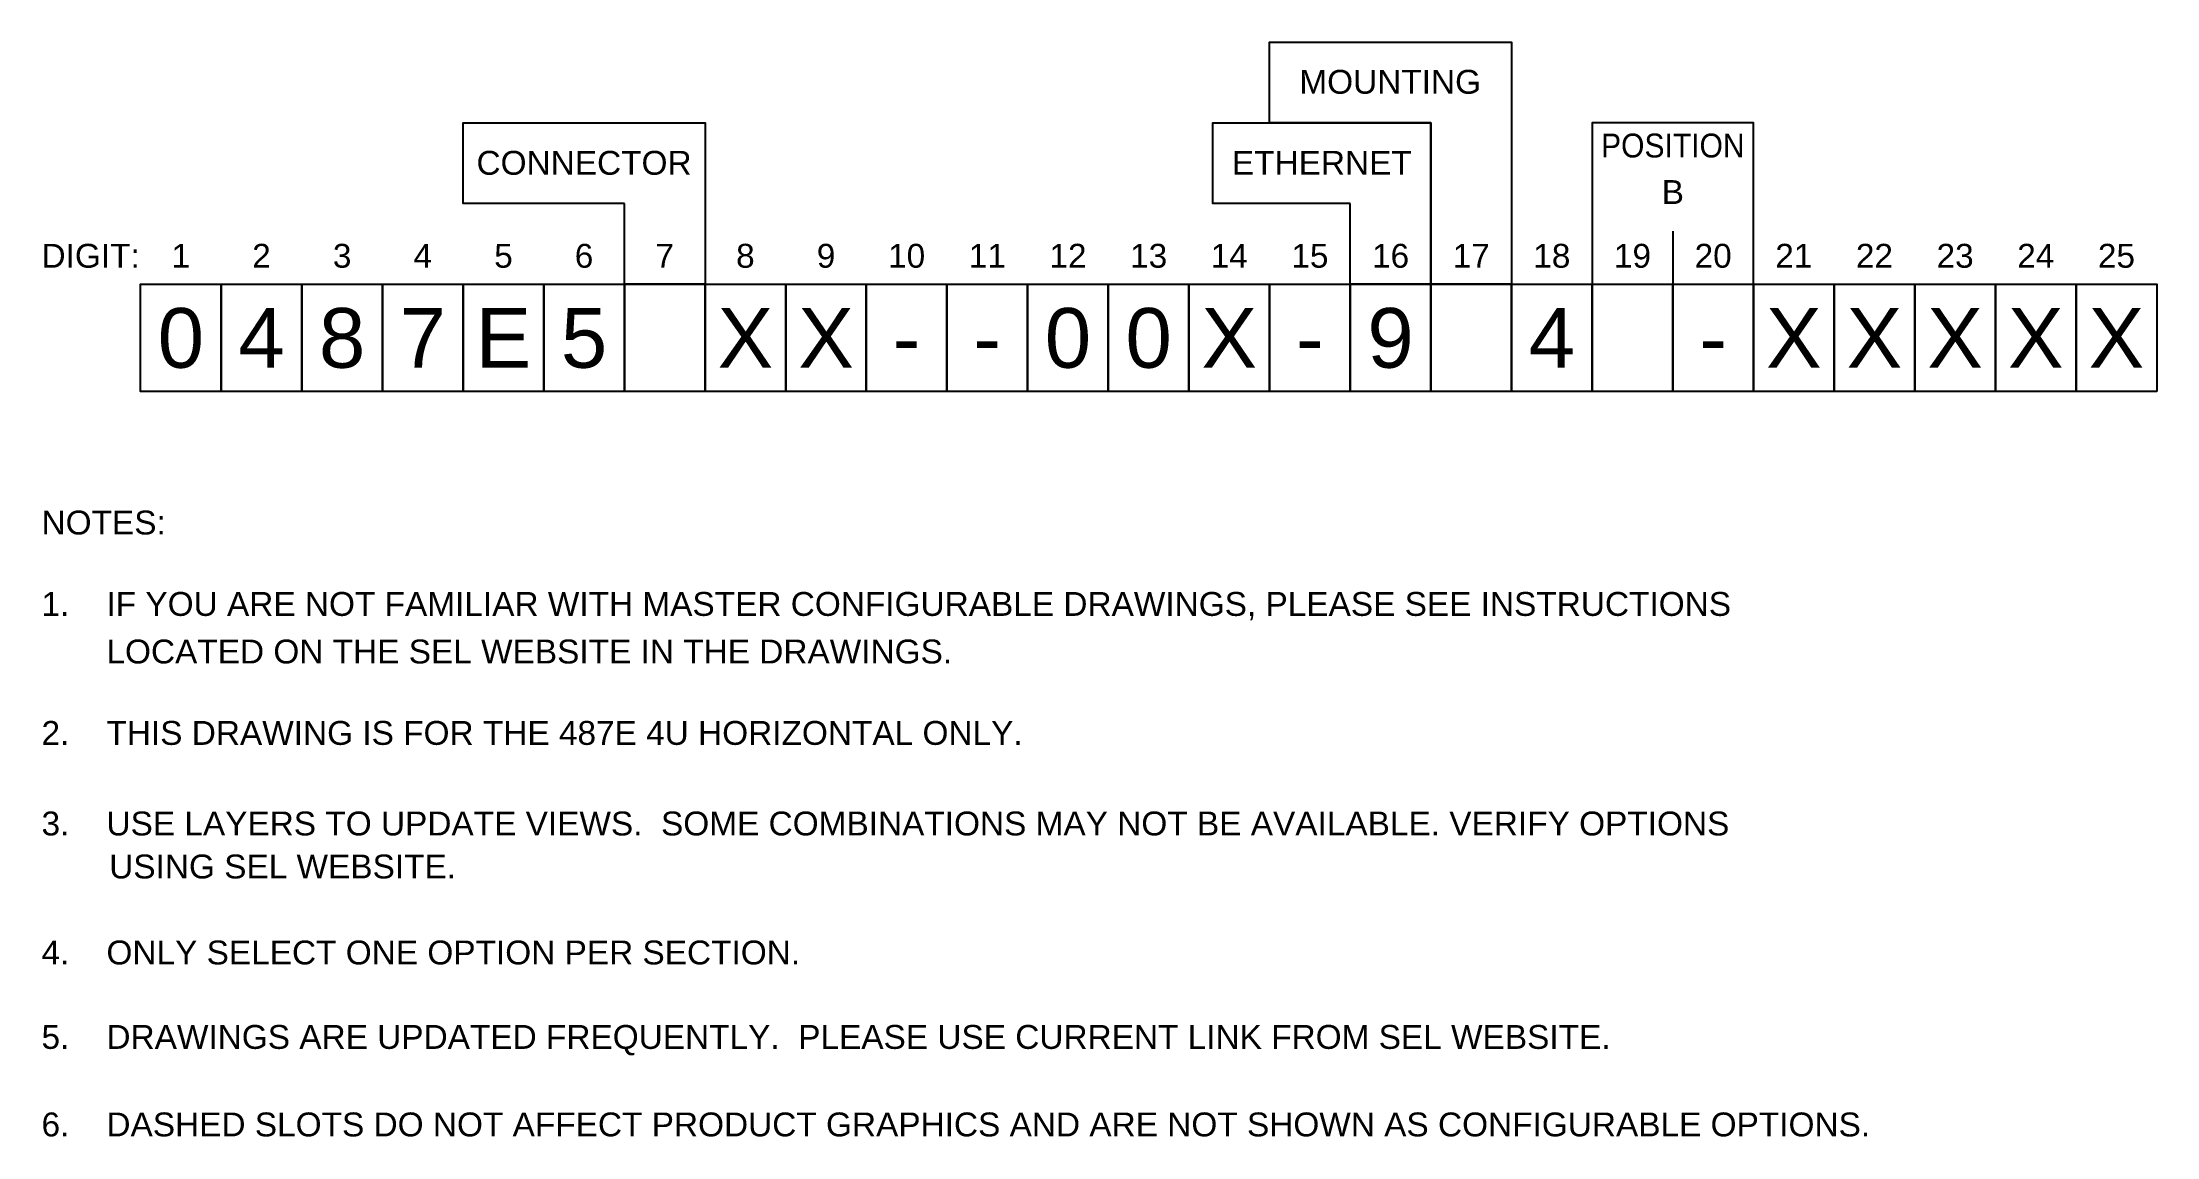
# Model space of a CAD drawing. Extents: x 0.5 to 47.5, y 0.5 to 35.2.
# Drawn here: x 0.51 to 22.63, y 23.76 to 35.22 of the extents above; entities that cross this region are included whole.
import ezdxf
from ezdxf.enums import TextEntityAlignment as Align

# ---------------------------------------------------------------- set-up
doc = ezdxf.new("R2010")
doc.units = 0
doc.header["$MEASUREMENT"] = 0
doc.layers.add('2.4__9__(2) 100-1000BASE & (3) 100BASE SFP Ports (Order SFP Transceivers Separately)', color=7, linetype='CONTINUOUS')
doc.layers.add('5.0_____[DWG]', color=7, linetype='CONTINUOUS')
doc.styles.add('Arial', font='arial.ttf')

msp = doc.modelspace()

# ---------------------------------------------------------------- texts
at = {"layer": '2.4__9__(2) 100-1000BASE & (3) 100BASE SFP Ports (Order SFP Transceivers Separately)', "style": 'Arial'}
msp.add_text('9', height=0.625, dxfattribs=at).set_placement((14.614, 31.812), align=Align.CENTER)
at = {"layer": '5.0_____[DWG]', "style": 'Arial'}
for s, height, p in [('MOUNTING', 0.25, (14.61, 34.68)), ('CONNECTOR', 0.25, (6.176, 33.832)), ('ETHERNET', 0.25, (13.895, 33.832)), ('B', 0.25, (17.567, 33.526)), ('1', 0.25, (1.958, 32.859)), ('2', 0.25, (2.801, 32.859)), ('3', 0.25, (3.645, 32.859)), ('4', 0.25, (4.489, 32.859)), ('5', 0.25, (5.333, 32.859)), ('6', 0.25, (6.176, 32.859)), ('7', 0.25, (7.02, 32.859)), ('8', 0.25, (7.864, 32.859)), ('9', 0.25, (8.708, 32.859)), ('10', 0.25, (9.551, 32.859)), ('11', 0.25, (10.395, 32.859)), ('12', 0.25, (11.239, 32.859)), ('13', 0.25, (12.083, 32.859)), ('14', 0.25, (12.926, 32.859)), ('15', 0.25, (13.77, 32.859)), ('16', 0.25, (14.614, 32.859)), ('17', 0.25, (15.458, 32.859)), ('18', 0.25, (16.301, 32.859)), ('19', 0.25, (17.145, 32.859)), ('20', 0.25, (17.989, 32.859)), ('21', 0.25, (18.833, 32.859)), ('22', 0.25, (19.676, 32.859)), ('23', 0.25, (20.52, 32.859)), ('24', 0.25, (21.364, 32.859)), ('25', 0.25, (22.208, 32.859)), ('0', 0.625, (1.958, 31.812)), ('4', 0.625, (2.801, 31.812)), ('8', 0.625, (3.645, 31.812)), ('7', 0.625, (4.489, 31.812)), ('E', 0.625, (5.333, 31.812)), ('5', 0.625, (6.176, 31.812)), ('X', 0.625, (7.864, 31.812)), ('X', 0.625, (8.708, 31.812)), ('0', 0.625, (11.239, 31.812)), ('0', 0.625, (12.083, 31.812)), ('X', 0.625, (12.926, 31.812)), ('4', 0.625, (16.301, 31.812)), ('X', 0.625, (18.833, 31.812)), ('X', 0.625, (19.676, 31.812)), ('X', 0.625, (20.52, 31.812)), ('X', 0.625, (21.364, 31.812)), ('X', 0.625, (22.208, 31.812)), ('-', 0.625, (9.551, 31.812)), ('-', 0.625, (10.395, 31.812)), ('-', 0.625, (13.77, 31.812)), ('-', 0.625, (17.989, 31.812))]:
    msp.add_text(s, height=height, dxfattribs=at).set_placement(p, align=Align.CENTER)
at = {"layer": '5.0_____[DWG]', "style": 'Arial', "width": 0.9}
msp.add_text('POSITION', height=0.25, dxfattribs=at).set_placement((17.567, 34.013), align=Align.CENTER)
at = {"layer": '5.0_____[DWG]', "style": 'Arial'}
for s, p in [('DIGIT:', (0.5, 32.859)), ('NOTES:', (0.5, 30.067)), ('1.    IF YOU ARE NOT FAMILIAR WITH MASTER CONFIGURABLE DRAWINGS, PLEASE SEE INSTRUCTIONS', (0.5, 29.215)), ('       LOCATED ON THE SEL WEBSITE IN THE DRAWINGS.', (0.5, 28.717)), ('2.    THIS DRAWING IS FOR THE 487E 4U HORIZONTAL ONLY.', (0.5, 27.865)), ('3.    USE LAYERS TO UPDATE VIEWS.  SOME COMBINATIONS MAY NOT BE AVAILABLE. VERIFY OPTIONS', (0.5, 26.917)), ('       USING SEL WEBSITE.', (0.529, 26.467)), ('4.    ONLY SELECT ONE OPTION PER SECTION.', (0.5, 25.567)), ('5.    DRAWINGS ARE UPDATED FREQUENTLY.  PLEASE USE CURRENT LINK FROM SEL WEBSITE.', (0.5, 24.683)), ('6.    DASHED SLOTS DO NOT AFFECT PRODUCT GRAPHICS AND ARE NOT SHOWN AS CONFIGURABLE OPTIONS.', (0.5, 23.767))]:
    msp.add_text(s, height=0.25, dxfattribs=at).set_placement(p)

# ---------------------------------------------------------------- linework, layer by layer
at = {"layer": '5.0_____[DWG]'}
for points in [[(15.036, 34.375), (13.348, 34.375), (13.348, 35.219), (15.879, 35.219), (15.879, 32.687), (15.036, 32.687), (15.036, 34.375)], [(6.598, 33.531), (4.911, 33.531), (4.911, 34.375), (7.442, 34.375), (7.442, 32.687), (6.598, 32.687), (6.598, 33.531)], [(14.192, 33.531), (12.754, 33.531), (12.754, 34.375), (15.036, 34.375), (15.036, 32.687), (14.192, 32.687), (14.192, 33.531)]]:
    msp.add_lwpolyline(points, close=True, dxfattribs=at)
for points in [[(18.411, 32.687), (18.411, 34.375), (16.723, 34.375), (16.723, 32.687), (18.411, 32.687)], [(17.567, 33.243), (17.567, 32.687)], [(2.379, 31.562), (1.536, 31.562), (1.536, 32.687), (2.379, 32.687), (2.379, 31.562)], [(3.223, 31.562), (2.379, 31.562), (2.379, 32.687), (3.223, 32.687), (3.223, 31.562)], [(4.067, 31.562), (3.223, 31.562), (3.223, 32.687), (4.067, 32.687), (4.067, 31.562)], [(4.911, 31.562), (4.067, 31.562), (4.067, 32.687), (4.911, 32.687), (4.911, 31.562)], [(5.754, 31.562), (4.911, 31.562), (4.911, 32.687), (5.754, 32.687), (5.754, 31.562)], [(6.598, 31.562), (5.754, 31.562), (5.754, 32.687), (6.598, 32.687), (6.598, 31.562)], [(7.442, 31.562), (6.598, 31.562), (6.598, 32.687), (7.442, 32.687), (7.442, 31.562)], [(8.286, 31.562), (7.442, 31.562), (7.442, 32.687), (8.286, 32.687), (8.286, 31.562)], [(9.129, 31.562), (8.286, 31.562), (8.286, 32.687), (9.129, 32.687), (9.129, 31.562)], [(9.973, 31.562), (9.129, 31.562), (9.129, 32.687), (9.973, 32.687), (9.973, 31.562)], [(10.817, 31.562), (9.973, 31.562), (9.973, 32.687), (10.817, 32.687), (10.817, 31.562)], [(11.661, 31.562), (10.817, 31.562), (10.817, 32.687), (11.661, 32.687), (11.661, 31.562)], [(12.504, 31.562), (11.661, 31.562), (11.661, 32.687), (12.504, 32.687), (12.504, 31.562)], [(13.348, 31.562), (12.504, 31.562), (12.504, 32.687), (13.348, 32.687), (13.348, 31.562)], [(14.192, 31.562), (13.348, 31.562), (13.348, 32.687), (14.192, 32.687), (14.192, 31.562)], [(15.036, 31.562), (14.192, 31.562), (14.192, 32.687), (15.036, 32.687), (15.036, 31.562)], [(15.879, 31.562), (15.036, 31.562), (15.036, 32.687), (15.879, 32.687), (15.879, 31.562)], [(16.723, 31.562), (15.879, 31.562), (15.879, 32.687), (16.723, 32.687), (16.723, 31.562)], [(17.567, 31.562), (16.723, 31.562), (16.723, 32.687), (17.567, 32.687), (17.567, 31.562)], [(18.411, 31.562), (17.567, 31.562), (17.567, 32.687), (18.411, 32.687), (18.411, 31.562)], [(19.254, 31.562), (18.411, 31.562), (18.411, 32.687), (19.254, 32.687), (19.254, 31.562)], [(20.098, 31.562), (19.254, 31.562), (19.254, 32.687), (20.098, 32.687), (20.098, 31.562)], [(20.942, 31.562), (20.098, 31.562), (20.098, 32.687), (20.942, 32.687), (20.942, 31.562)], [(21.786, 31.562), (20.942, 31.562), (20.942, 32.687), (21.786, 32.687), (21.786, 31.562)], [(22.629, 31.562), (21.786, 31.562), (21.786, 32.687), (22.629, 32.687), (22.629, 31.562)]]:
    msp.add_lwpolyline(points, dxfattribs=at)

msp.set_redraw_order([(e.dxf.handle, doc.entitydb.next_handle()) for e in msp.query("TEXT MTEXT ATTDEF DIMENSION ARC_DIMENSION")])  # texts and dimensions are drawn at this point

doc.saveas('drawing.dxf')
